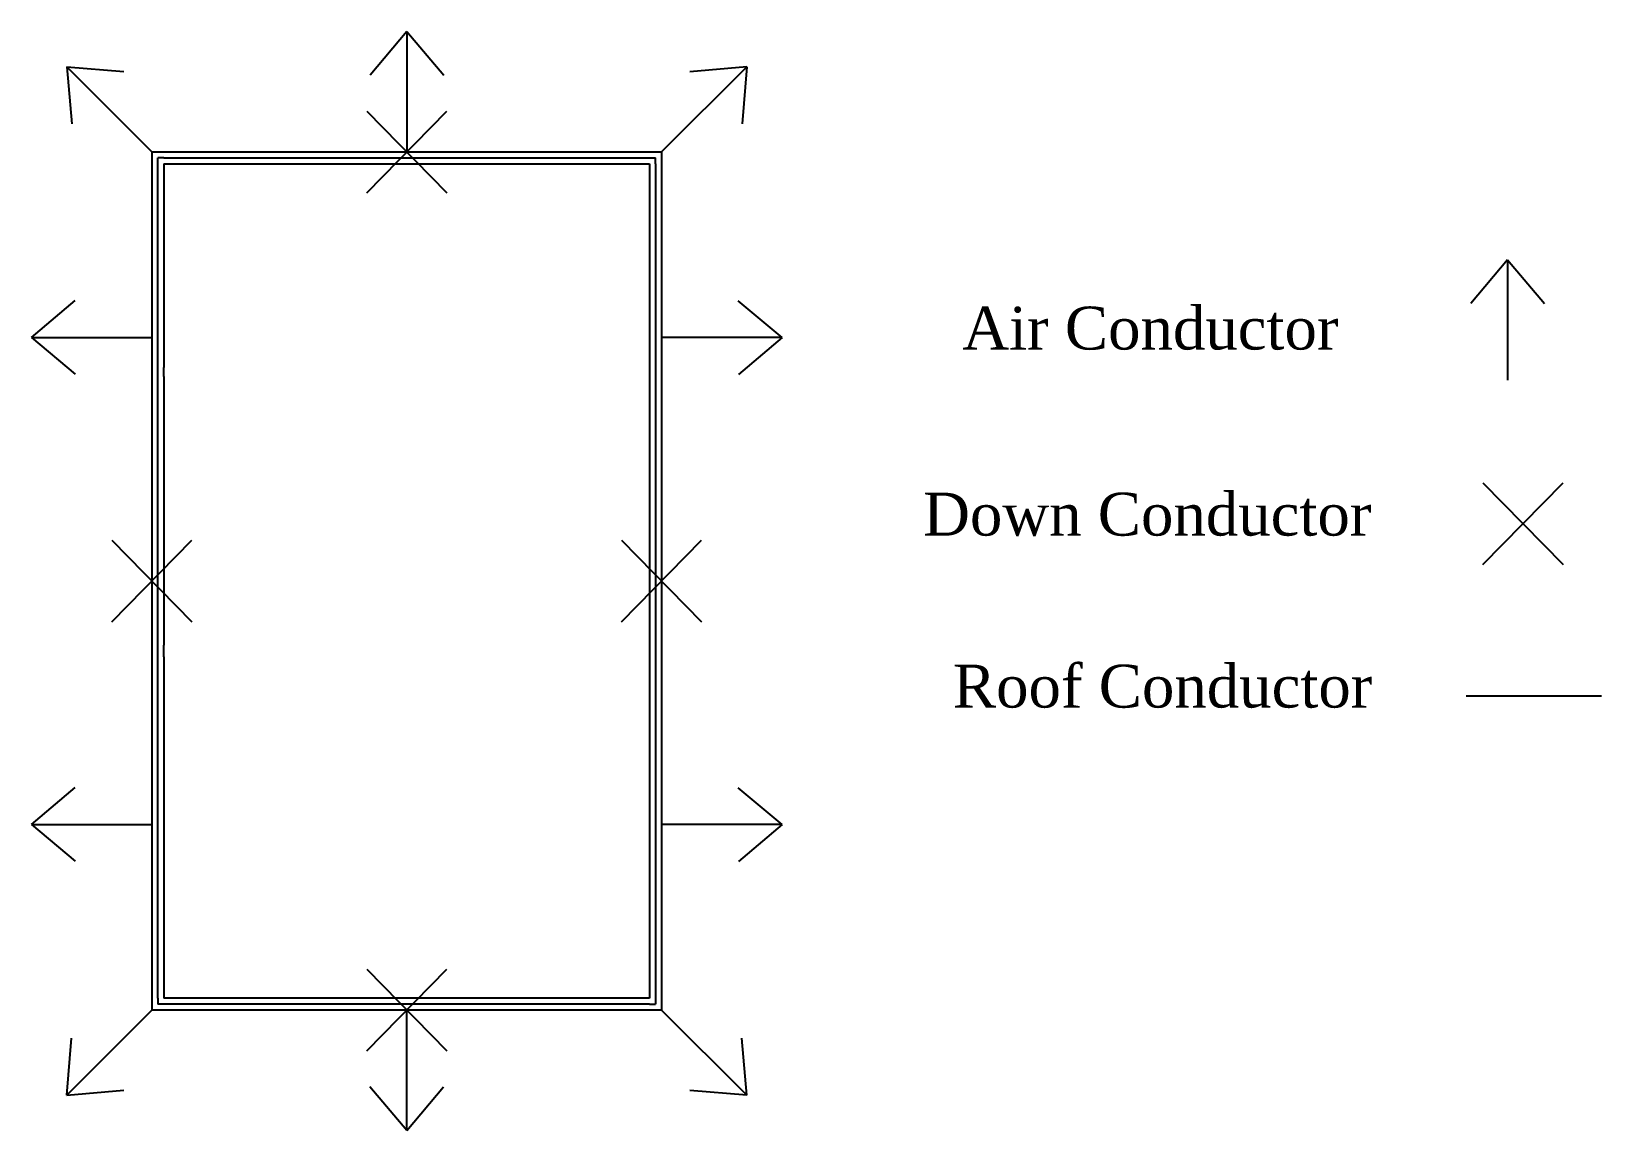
# Model space of a CAD drawing. Header units: inches. Extents: x -2152 to 9073, y -5017 to 214.
# Drawn here: x 1442 to 2760, y -708 to 214 of the extents above; entities that cross this region are included whole.
import ezdxf

# ---------------------------------------------------------------- set-up
doc = ezdxf.new("R2010")
doc.units = ezdxf.units.IN
doc.header["$LTSCALE"] = 15
doc.header["$MEASUREMENT"] = 0
doc.layers.add('Conductor', color=220, linetype='Continuous')
doc.styles.get("Standard").update_dxf_attribs({"font": 'times.ttf'})

msp = doc.modelspace()

# ---------------------------------------------------------------- texts
at = {"layer": 'Conductor', "char_height": 36, "attachment_point": 1}
for s, insert, width in [('Air Conductor', (2223.19662, -16.62166), 472.6372509), ('Down Conductor', (2190.37458, -172.71435), 546.1586099), ('Roof Conductor', (2215.31932, -317.00171), 375.4840532)]:
    msp.add_mtext(s, dxfattribs=dict(at, insert=insert, width=width))

# ---------------------------------------------------------------- blocks, each defined once
blk = doc.blocks.new('Air Conductor')
at = {"layer": 'Conductor'}
for q in [(-30.8, 64.3), (0, 0), (31, 64.5)]:
    blk.add_line((0, 101.1), q, dxfattribs=at)
blk = doc.blocks.new('Roof conductor')
at = {"layer": 'Conductor'}
blk.add_line((-113.5, 0), (0, 0), dxfattribs=at)
blk = doc.blocks.new('down conducotr og')
at = {"layer": 'Conductor'}
for p, q in [((-33.6, 34.2), (33.6, -34.2)), ((-33.6, -34.2), (33.6, 34.2))]:
    blk.add_line(p, q, dxfattribs=at)

# ---------------------------------------------------------------- linework, layer by layer
for p, q in [((1543.40609, 113.18202), (1970.90609, 113.18202)), ((1543.40609, 113.18202), (1543.40609, 90.18202)), ((1970.90609, 113.18202), (1970.90609, -606.81798)), ((1553.40609, 103.18202), (1960.90609, 103.18202)), ((1553.40609, 103.18202), (1553.40609, 90.18202)), ((1960.90609, 103.18202), (1960.90609, -596.81798)), ((1543.40609, 90.18202), (1543.40609, -175.06798)), ((1553.40609, 90.18202), (1553.40609, -67.56798)), ((1553.40609, -75.13048), (1553.40609, -67.56798)), ((1553.40609, -75.13048), (1553.40609, -175.06798)), ((1543.40609, -175.06798), (1543.40609, -318.56798)), ((1553.40609, -175.06798), (1553.40609, -183.06798)), ((1553.40609, -183.06798), (1553.40609, -193.06798)), ((1553.40609, -193.06798), (1553.40609, -300.56798)), ((1553.40609, -310.56798), (1553.40609, -300.56798)), ((1553.40609, -310.56798), (1553.40609, -318.56798)), ((1543.40609, -318.56798), (1543.40609, -583.81798)), ((1553.40609, -318.56798), (1553.40609, -583.81798)), ((1543.40609, -583.81798), (1543.40609, -606.81798)), ((1553.40609, -583.81798), (1553.40609, -596.81798)), ((1960.90609, -596.81798), (1553.40609, -596.81798)), ((1970.90609, -606.81798), (1543.40609, -606.81798))]:
    msp.add_line(p, q)
at = {"layer": 'Conductor'}
for p, q in [((1548.40609, -174.82642), (1548.40609, 108.18202)), ((1553.40609, 108.18202), (1548.40609, 108.18202)), ((1553.40609, 108.18202), (1876.97274, 108.18202)), ((1876.97274, 108.18202), (1965.90609, 108.18202)), ((1965.90609, 103.18202), (1965.90609, 108.18202)), ((1965.90609, 103.18202), (1965.90609, -412.68946)), ((1548.40609, -596.81798), (1548.40609, -174.82642)), ((1965.90609, -412.68946), (1965.90609, -601.81798)), ((1548.40609, -596.81798), (1548.40609, -601.81798)), ((1960.90609, -601.81798), (1548.40609, -601.81798)), ((1960.90609, -601.81798), (1965.90609, -601.81798))]:
    msp.add_line(p, q, dxfattribs=at)

# ---------------------------------------------------------------- block references
for name, p in [('Air Conductor', (1757.15609, 113.18202)), ('down conducotr og', (1757.15609, 113.18202)), ('Air Conductor', (2680.51097, -78.39083)), ('down conducotr og', (2693.57616, -198.797)), ('down conducotr og', (1543.40609, -246.81798)), ('down conducotr og', (1970.90609, -246.81798)), ('Roof conductor', (2759.5224, -343.08467)), ('down conducotr og', (1757.15609, -606.81798))]:
    msp.add_blockref(name, p, dxfattribs=at)
for p, rotation in [((1543.40609, 113.18202), 45.00000000000662), ((1970.90609, 113.18202), 314.9999999999934), ((1543.40609, -42.44298), 90), ((1970.90609, -42.44298), 270), ((1543.40609, -451.19298), 90), ((1970.90609, -451.19298), 270), ((1543.40609, -606.81798), 134.9999999999934), ((1970.90609, -606.81798), 225.0000000000067), ((1757.15609, -606.81798), 180)]:
    msp.add_blockref('Air Conductor', p, dxfattribs=dict(at, rotation=rotation))

msp.set_redraw_order([(e.dxf.handle, doc.entitydb.next_handle()) for e in msp.query("TEXT MTEXT ATTDEF DIMENSION ARC_DIMENSION")])  # texts and dimensions are drawn at this point

doc.saveas('drawing.dxf')
